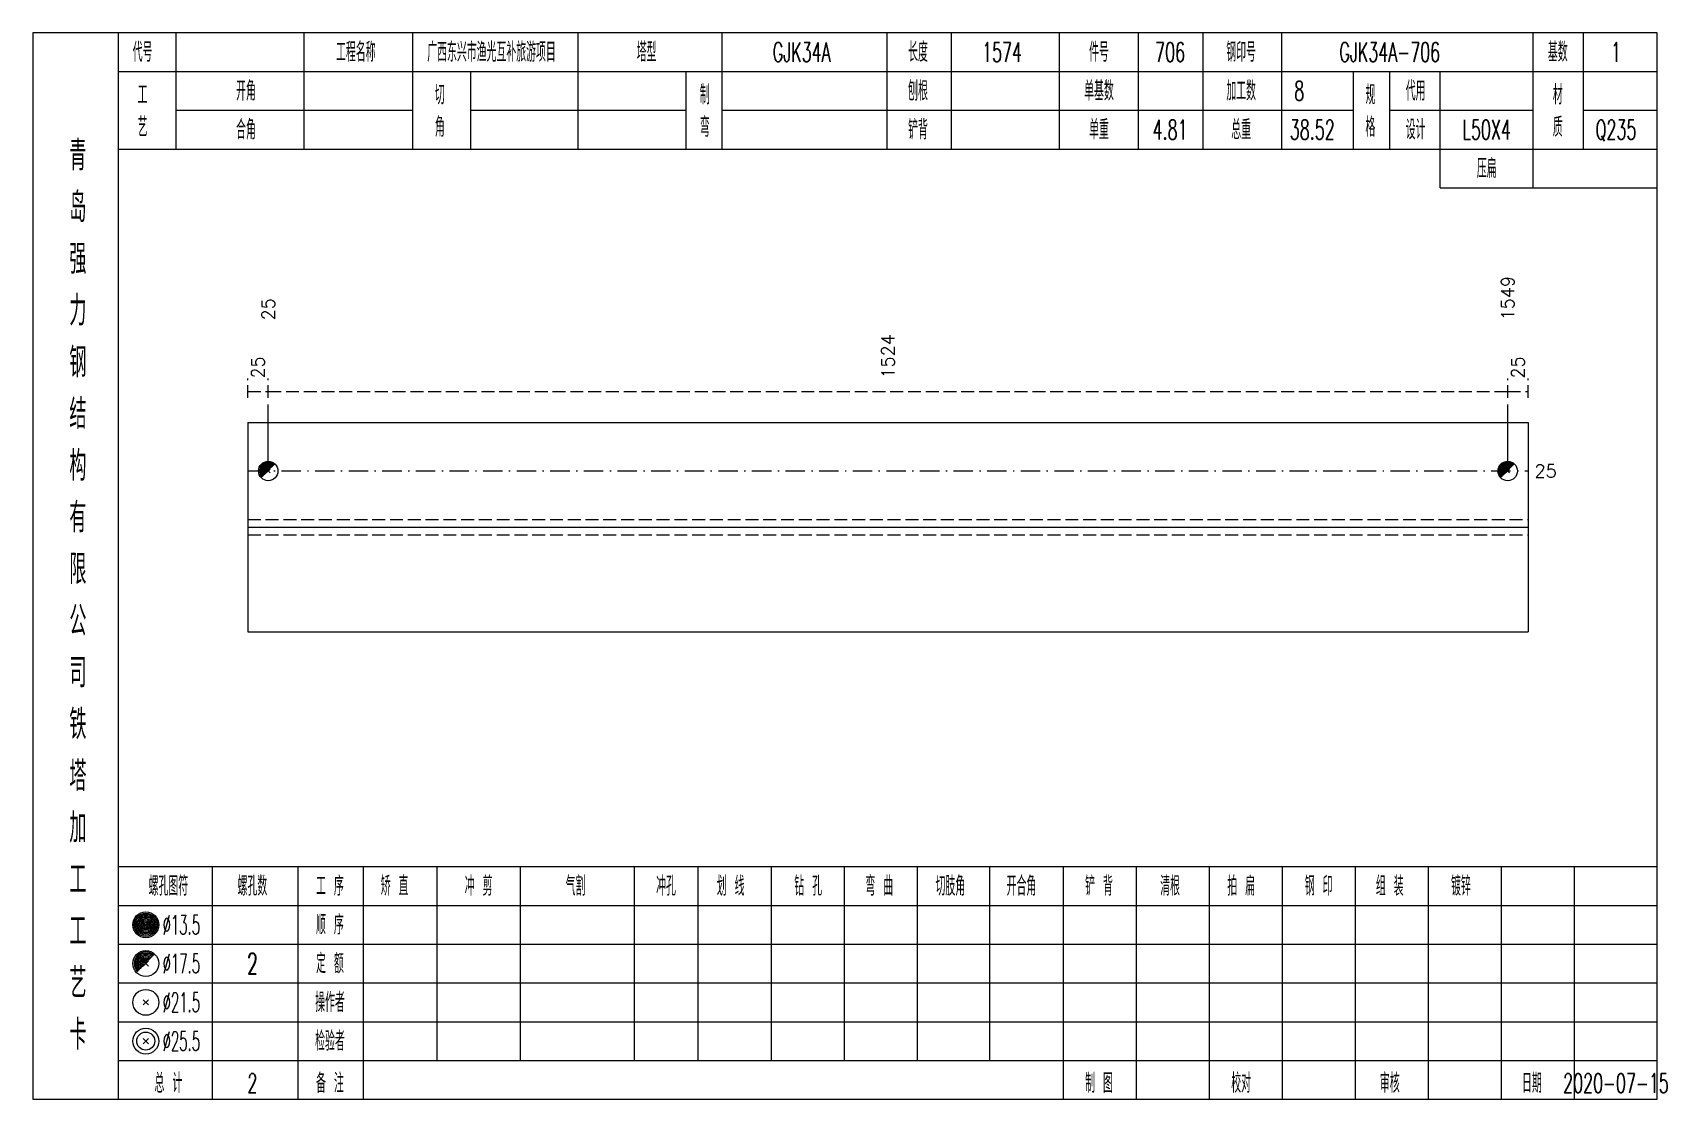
# Model space of a CAD drawing. Extents: x 0 to 2606, y -377 to 6479.
# Drawn here: x 2091.2 to 2344.1, y 3500 to 3665 of the extents above; entities that cross this region are included whole.
import ezdxf
from ezdxf.enums import TextEntityAlignment as Align

# ---------------------------------------------------------------- set-up
doc = ezdxf.new("R2010")
doc.units = 0
doc.header["$MEASUREMENT"] = 0
doc.linetypes.add('一点画线', pattern=[5.2, 3, -1, 0.2, -1])
doc.linetypes.add('虚线', pattern=[2.75, 2, -0.75])
doc.layers.get('0').update_dxf_attribs({"linetype": 'CONTINUOUS', "lineweight": 25})
doc.layers.add('1', color=7, linetype='CONTINUOUS', lineweight=25)
doc.layers.add('4', color=7, linetype='CONTINUOUS', lineweight=25)
doc.styles.get("Standard").update_dxf_attribs({"font": 'simplex.shx', "width": 0.7, "height": 3, "bigfont": 'gbhzfs.shx'})

msp = doc.modelspace()

# ---------------------------------------------------------------- texts
at = {"color": 7, "linetype": 'Continuous', "lineweight": 13}
for s, p in [('1549', (2319.45, 3620.5)), ('25', (2127.65, 3620.5))]:
    msp.add_text(s, height=2, rotation=90, dxfattribs=at).set_placement(p, align=Align.MIDDLE_LEFT)
at = {"color": 8, "linetype": 'Continuous', "lineweight": 9}
for s, p in [('1524', (2223.55, 3611.5)), ('25', (2126.07, 3611.5)), ('25', (2321.03, 3611.5))]:
    msp.add_text(s, height=2, rotation=90, dxfattribs=at).set_placement(p, align=Align.MIDDLE_LEFT)
at = {"color": 7, "linetype": 'Continuous', "lineweight": 13}
msp.add_text('25', height=2, dxfattribs=at).set_placement((2323.6, 3597.2), align=Align.MIDDLE_LEFT)
at = {"layer": '4', "color": 1, "linetype": 'Continuous', "lineweight": 13}
for s, height, width, p in [('代号', 3, 0.6, (2108.2, 3662)), ('工程名称', 3, 0.6, (2141.2, 3662)), ('广西东兴市渔光互补旅游项目', 3, 0.6, (2162.2, 3662)), ('塔型', 3, 0.6, (2186.2, 3662)), ('GJK34A', 3, 0.6, (2210.2, 3662)), ('长度', 3, 0.6, (2228.2, 3662)), ('1574', 3, 0.6, (2241.2, 3662)), ('件号', 3, 0.6, (2256.2, 3662)), ('706', 3, 0.6, (2267.2, 3662)), ('钢印号', 3, 0.6, (2278.2, 3662)), ('GJK34A-706', 3, 0.6, (2301.2, 3662)), ('基数', 3, 0.6, (2327.2, 3662)), ('1', 3, 0.6, (2336.2, 3662)), ('开角', 3, 0.6, (2124.2, 3656)), ('刨根', 3, 0.6, (2228.2, 3656)), ('单基数', 3, 0.6, (2256.2, 3656)), ('加工数', 3, 0.6, (2278.2, 3656)), ('代用', 3, 0.6, (2305.2, 3656)), ('工', 3, 0.6, (2108.2, 3655.4)), ('切', 3, 0.6, (2154.2, 3655.4)), ('制', 3, 0.6, (2195.2, 3655.4)), ('8', 3, 0.6, (2287.2, 3656)), ('规', 3, 0.6, (2298.2, 3655.4)), ('材', 3, 0.6, (2327.2, 3655.4)), ('艺', 3, 0.6, (2108.2, 3650.4)), ('合角', 3, 0.6, (2124.2, 3650)), ('角', 3, 0.6, (2154.2, 3650.4)), ('弯', 3, 0.6, (2195.2, 3650.4)), ('铲背', 3, 0.6, (2228.2, 3650)), ('单重', 3, 0.6, (2256.2, 3650)), ('4.81', 3, 0.6, (2267.2, 3650)), ('总重', 3, 0.6, (2278.2, 3650)), ('38.52', 3, 0.6, (2289.2, 3650)), ('格', 3, 0.6, (2298.2, 3650.4)), ('设计', 3, 0.6, (2305.2, 3650)), ('L50X4', 3, 0.6, (2316.2, 3650)), ('质', 3, 0.6, (2327.2, 3650.4)), ('Q235', 3, 0.6, (2336.2, 3650)), ('青', 4.6, 0.8, (2098.2, 3646)), ('压扁', 3, 0.6, (2316.2, 3644)), ('岛', 4.6, 0.8, (2098.2, 3638)), ('强', 4.6, 0.8, (2098.2, 3630)), ('力', 4.6, 0.8, (2098.2, 3622)), ('钢', 4.6, 0.8, (2098.2, 3614)), ('结', 4.6, 0.8, (2098.2, 3606)), ('构', 4.6, 0.8, (2098.2, 3598)), ('有', 4.6, 0.8, (2098.2, 3590)), ('限', 4.6, 0.8, (2098.2, 3582)), ('公', 4.6, 0.8, (2098.2, 3574)), ('司', 4.6, 0.8, (2098.2, 3566)), ('铁', 4.6, 0.8, (2098.2, 3558)), ('塔', 4.6, 0.8, (2098.2, 3550)), ('加', 4.6, 0.8, (2098.2, 3542)), ('工', 4.6, 0.8, (2098.2, 3534)), ('螺孔图符', 3, 0.6, (2112.2, 3533)), ('螺孔数', 3, 0.6, (2125.2, 3533)), ('工 序', 3, 0.6, (2137.2, 3533)), ('矫 直', 3, 0.6, (2147.2, 3533)), ('冲 剪', 3, 0.6, (2160.2, 3533)), ('气割', 3, 0.6, (2175.2, 3533)), ('冲孔', 3, 0.6, (2189.2, 3533)), ('划 线', 3, 0.6, (2199.2, 3533)), ('钻 孔', 3, 0.6, (2211.2, 3533)), ('弯 曲', 3, 0.6, (2222.2, 3533)), ('切肢角', 3, 0.6, (2233.2, 3533)), ('开合角', 3, 0.6, (2244.2, 3533)), ('铲 背', 3, 0.6, (2256.2, 3533)), ('清根', 3, 0.6, (2267.2, 3533)), ('拍 扁', 3, 0.6, (2278.2, 3533)), ('钢 印', 3, 0.6, (2290.2, 3533)), ('组 装', 3, 0.6, (2301.2, 3533)), ('镀锌', 3, 0.6, (2312.2, 3533)), ('顺 序', 3, 0.6, (2137.2, 3527)), ('工', 4.6, 0.8, (2098.2, 3526)), ('%%C13.5', 3, 0.5, (2114.2, 3527)), ('%%C17.5', 3, 0.5, (2114.2, 3521)), ('2', 3.2, 0.6, (2125.2, 3521)), ('定 额', 3, 0.6, (2137.2, 3521)), ('艺', 4.6, 0.8, (2098.2, 3518)), ('%%C21.5', 3, 0.5, (2114.2, 3515)), ('操作者', 3, 0.6, (2137.2, 3515)), ('卡', 4.6, 0.8, (2098.2, 3510)), ('%%C25.5', 3, 0.5, (2114.2, 3509)), ('检验者', 3, 0.6, (2137.2, 3509)), ('总 计', 3, 0.6, (2112.2, 3502.5)), ('2', 3, 0.6, (2125.2, 3502.5)), ('备 注', 3, 0.6, (2137.2, 3502.5)), ('制 图', 3, 0.6, (2256.2, 3502.5)), ('校对', 3, 0.6, (2278.2, 3502.5)), ('审核', 3, 0.6, (2301.2, 3502.5)), ('日期', 3, 0.6, (2323.2, 3502.5)), ('2020-07-15', 3, 0.6, (2336.2, 3502.5))]:
    msp.add_text(s, height=height, dxfattribs=dict(at, width=width)).set_placement(p, align=Align.MIDDLE_CENTER)

# ---------------------------------------------------------------- linework, layer by layer
at = {"color": 8, "linetype": '虚线', "lineweight": 9}
for p, q in [((2124.5, 3608.5), (2124.5, 3611.5)), ((2127.65, 3608.5), (2127.65, 3611.5)), ((2127.65, 3608.5), (2127.65, 3611.5)), ((2319.45, 3608.5), (2319.45, 3611.5)), ((2319.45, 3608.5), (2319.45, 3611.5)), ((2322.6, 3608.5), (2322.6, 3611.5)), ((2124.5, 3609.5), (2127.65, 3609.5)), ((2127.65, 3609.5), (2319.45, 3609.5)), ((2319.45, 3609.5), (2322.6, 3609.5))]:
    msp.add_line(p, q, dxfattribs=at)
at = {"color": 7, "linetype": 'Continuous', "lineweight": 13}
for p, q in [((2127.65, 3597.2), (2127.65, 3607.5)), ((2319.45, 3597.2), (2319.45, 3607.5))]:
    msp.add_line(p, q, dxfattribs=at)
at = {"color": 7, "linetype": 'Continuous', "lineweight": 18}
for p, q in [((2124.5, 3604.7), (2124.5, 3572.3)), ((2124.5, 3604.7), (2322.6, 3604.7)), ((2322.6, 3604.7), (2322.6, 3572.3)), ((2124.5, 3588.5), (2322.6, 3588.5))]:
    msp.add_line(p, q, dxfattribs=at)
at = {"color": 3, "linetype": '一点画线', "lineweight": 13}
msp.add_line((2124.5, 3597.2), (2322.6, 3597.2), dxfattribs=at)
at = {"color": 7, "linetype": 'Continuous', "lineweight": 0}
for p, q in [((2127.35, 3596.9), (2127.95, 3597.5)), ((2127.35, 3597.5), (2127.95, 3596.9)), ((2319.15, 3596.9), (2319.75, 3597.5)), ((2319.15, 3597.5), (2319.75, 3596.9))]:
    msp.add_line(p, q, dxfattribs=at)
at = {"color": 1, "linetype": '虚线', "lineweight": 18}
for p, q in [((2124.5, 3589.7), (2322.6, 3589.7)), ((2124.5, 3587.3), (2322.6, 3587.3))]:
    msp.add_line(p, q, dxfattribs=at)
at = {"color": 7, "linetype": 'Continuous', "lineweight": 13}
for centre in [(2127.65, 3597.2), (2319.45, 3597.2)]:
    msp.add_circle(centre, 1.5, dxfattribs=at)
for centre, radius in [((2127.65, 3597.2), 1.35), ((2127.65, 3597.2), 1.2), ((2127.65, 3597.2), 1.05), ((2127.65, 3597.2), 0.9), ((2127.65, 3597.2), 0.75), ((2127.65, 3597.2), 0.6), ((2127.65, 3597.2), 0.45), ((2127.65, 3597.2), 0.3), ((2127.65, 3597.2), 0.15), ((2319.45, 3597.2), 1.35), ((2319.45, 3597.2), 1.2), ((2319.45, 3597.2), 1.05), ((2319.45, 3597.2), 0.9), ((2319.45, 3597.2), 0.75), ((2319.45, 3597.2), 0.6), ((2319.45, 3597.2), 0.45), ((2319.45, 3597.2), 0.3), ((2319.45, 3597.2), 0.15)]:
    msp.add_arc(centre, radius, 45, 225, dxfattribs=at)
at = {"layer": '1', "color": 7, "linetype": 'Continuous', "lineweight": 18}
msp.add_line((2124.5, 3572.3), (2322.6, 3572.3), dxfattribs=at)
at = {"layer": '4', "color": 1, "linetype": 'Continuous', "lineweight": 18}
for p, q in [((2104.5, 3500), (2104.5, 3665)), ((2113.4, 3647), (2113.4, 3665)), ((2133.2, 3647), (2133.2, 3665)), ((2150, 3647), (2150, 3665)), ((2175.6, 3647), (2175.6, 3665)), ((2197.9, 3647), (2197.9, 3665)), ((2223.4, 3647), (2223.4, 3665)), ((2233.4, 3647), (2233.4, 3665)), ((2250.1, 3647), (2250.1, 3665)), ((2262.3, 3647), (2262.3, 3665)), ((2272.3, 3647), (2272.3, 3665)), ((2284.5, 3647), (2284.5, 3665)), ((2323.4, 3641), (2323.4, 3665)), ((2331.2, 3647), (2331.2, 3665)), ((2104.5, 3659), (2342.6, 3659)), ((2159, 3647), (2159, 3659)), ((2192.3, 3647), (2192.3, 3659)), ((2295.6, 3647), (2295.6, 3659)), ((2301.2, 3647), (2301.2, 3659)), ((2309, 3641), (2309, 3659)), ((2113.4, 3653), (2150, 3653)), ((2159, 3653), (2192.3, 3653)), ((2197.9, 3653), (2295.6, 3653)), ((2301.2, 3653), (2323.4, 3653)), ((2331.2, 3653), (2342.6, 3653)), ((2104.5, 3647), (2342.6, 3647)), ((2309, 3641), (2342.6, 3641)), ((2104.5, 3536), (2342.6, 3536)), ((2119, 3500), (2119, 3536)), ((2132.3, 3500), (2132.3, 3536)), ((2142.4, 3500), (2142.4, 3536)), ((2153.8, 3506), (2153.8, 3536)), ((2166.7, 3506), (2166.7, 3536)), ((2184.3, 3506), (2184.3, 3536)), ((2194.2, 3506), (2194.2, 3536)), ((2205.5, 3506), (2205.5, 3536)), ((2216.8, 3506), (2216.8, 3536)), ((2228.1, 3506), (2228.1, 3536)), ((2239.3, 3506), (2239.3, 3536)), ((2250.7, 3506), (2250.7, 3536)), ((2262, 3506), (2262, 3536)), ((2273.3, 3506), (2273.3, 3536)), ((2284.6, 3506), (2284.6, 3536)), ((2295.9, 3506), (2295.9, 3536)), ((2307.2, 3506), (2307.2, 3536)), ((2318.5, 3506), (2318.5, 3536)), ((2329.8, 3506), (2329.8, 3536)), ((2104.5, 3530), (2342.6, 3530)), ((2104.5, 3524), (2342.6, 3524)), ((2104.5, 3518), (2342.6, 3518)), ((2104.5, 3512), (2342.6, 3512)), ((2104.5, 3506), (2342.6, 3506)), ((2250.7, 3500), (2250.7, 3506)), ((2262, 3500), (2262, 3506)), ((2273.3, 3500), (2273.3, 3506)), ((2284.6, 3500), (2284.6, 3506)), ((2295.9, 3500), (2295.9, 3506)), ((2307.2, 3500), (2307.2, 3506)), ((2318.5, 3500), (2318.5, 3506)), ((2329.8, 3500), (2329.8, 3506))]:
    msp.add_line(p, q, dxfattribs=at)
at = {"layer": '4', "color": 7, "linetype": 'Continuous', "lineweight": 13}
for p, q in [((2108.5, 3526.8), (2108.9, 3527.2)), ((2108.9, 3526.8), (2108.5, 3527.2)), ((2108.3, 3514.6), (2109.1, 3515.4)), ((2109.1, 3514.6), (2108.3, 3515.4)), ((2108.3, 3508.6), (2109.1, 3509.4)), ((2109.1, 3508.6), (2108.3, 3509.4))]:
    msp.add_line(p, q, dxfattribs=at)
at = {"layer": '4', "color": 7, "linetype": 'Continuous', "lineweight": 0}
for p, q in [((2108.3, 3520.6), (2109.1, 3521.4)), ((2108.3, 3521.4), (2109.1, 3520.6))]:
    msp.add_line(p, q, dxfattribs=at)
at = {"layer": '4', "color": 1, "linetype": 'Continuous', "lineweight": 18}
msp.add_lwpolyline([(2091.2, 3665), (2091.2, 3500), (2342.6, 3500), (2342.6, 3665)], close=True, dxfattribs=at)
at = {"layer": '4', "color": 7, "linetype": 'Continuous', "lineweight": 13}
for centre, radius in [((2108.7, 3527), 2), ((2108.7, 3527), 1.8), ((2108.7, 3527), 1.6), ((2108.7, 3527), 1.4), ((2108.7, 3527), 1.2), ((2108.7, 3527), 1), ((2108.7, 3527), 0.8), ((2108.7, 3527), 0.6), ((2108.7, 3527), 0.4), ((2108.7, 3527), 0.2), ((2108.7, 3521), 2), ((2108.7, 3515), 2), ((2108.7, 3509), 2), ((2108.7, 3509), 1.4)]:
    msp.add_circle(centre, radius, dxfattribs=at)
for radius in [1.8, 1.6, 1.4, 1.2, 1, 0.8, 0.6, 0.4, 0.2]:
    msp.add_arc((2108.7, 3521), radius, 45, 225, dxfattribs=at)

msp.set_redraw_order([(e.dxf.handle, doc.entitydb.next_handle()) for e in msp.query("TEXT MTEXT ATTDEF DIMENSION ARC_DIMENSION")])  # texts and dimensions are drawn at this point

doc.saveas('drawing.dxf')
